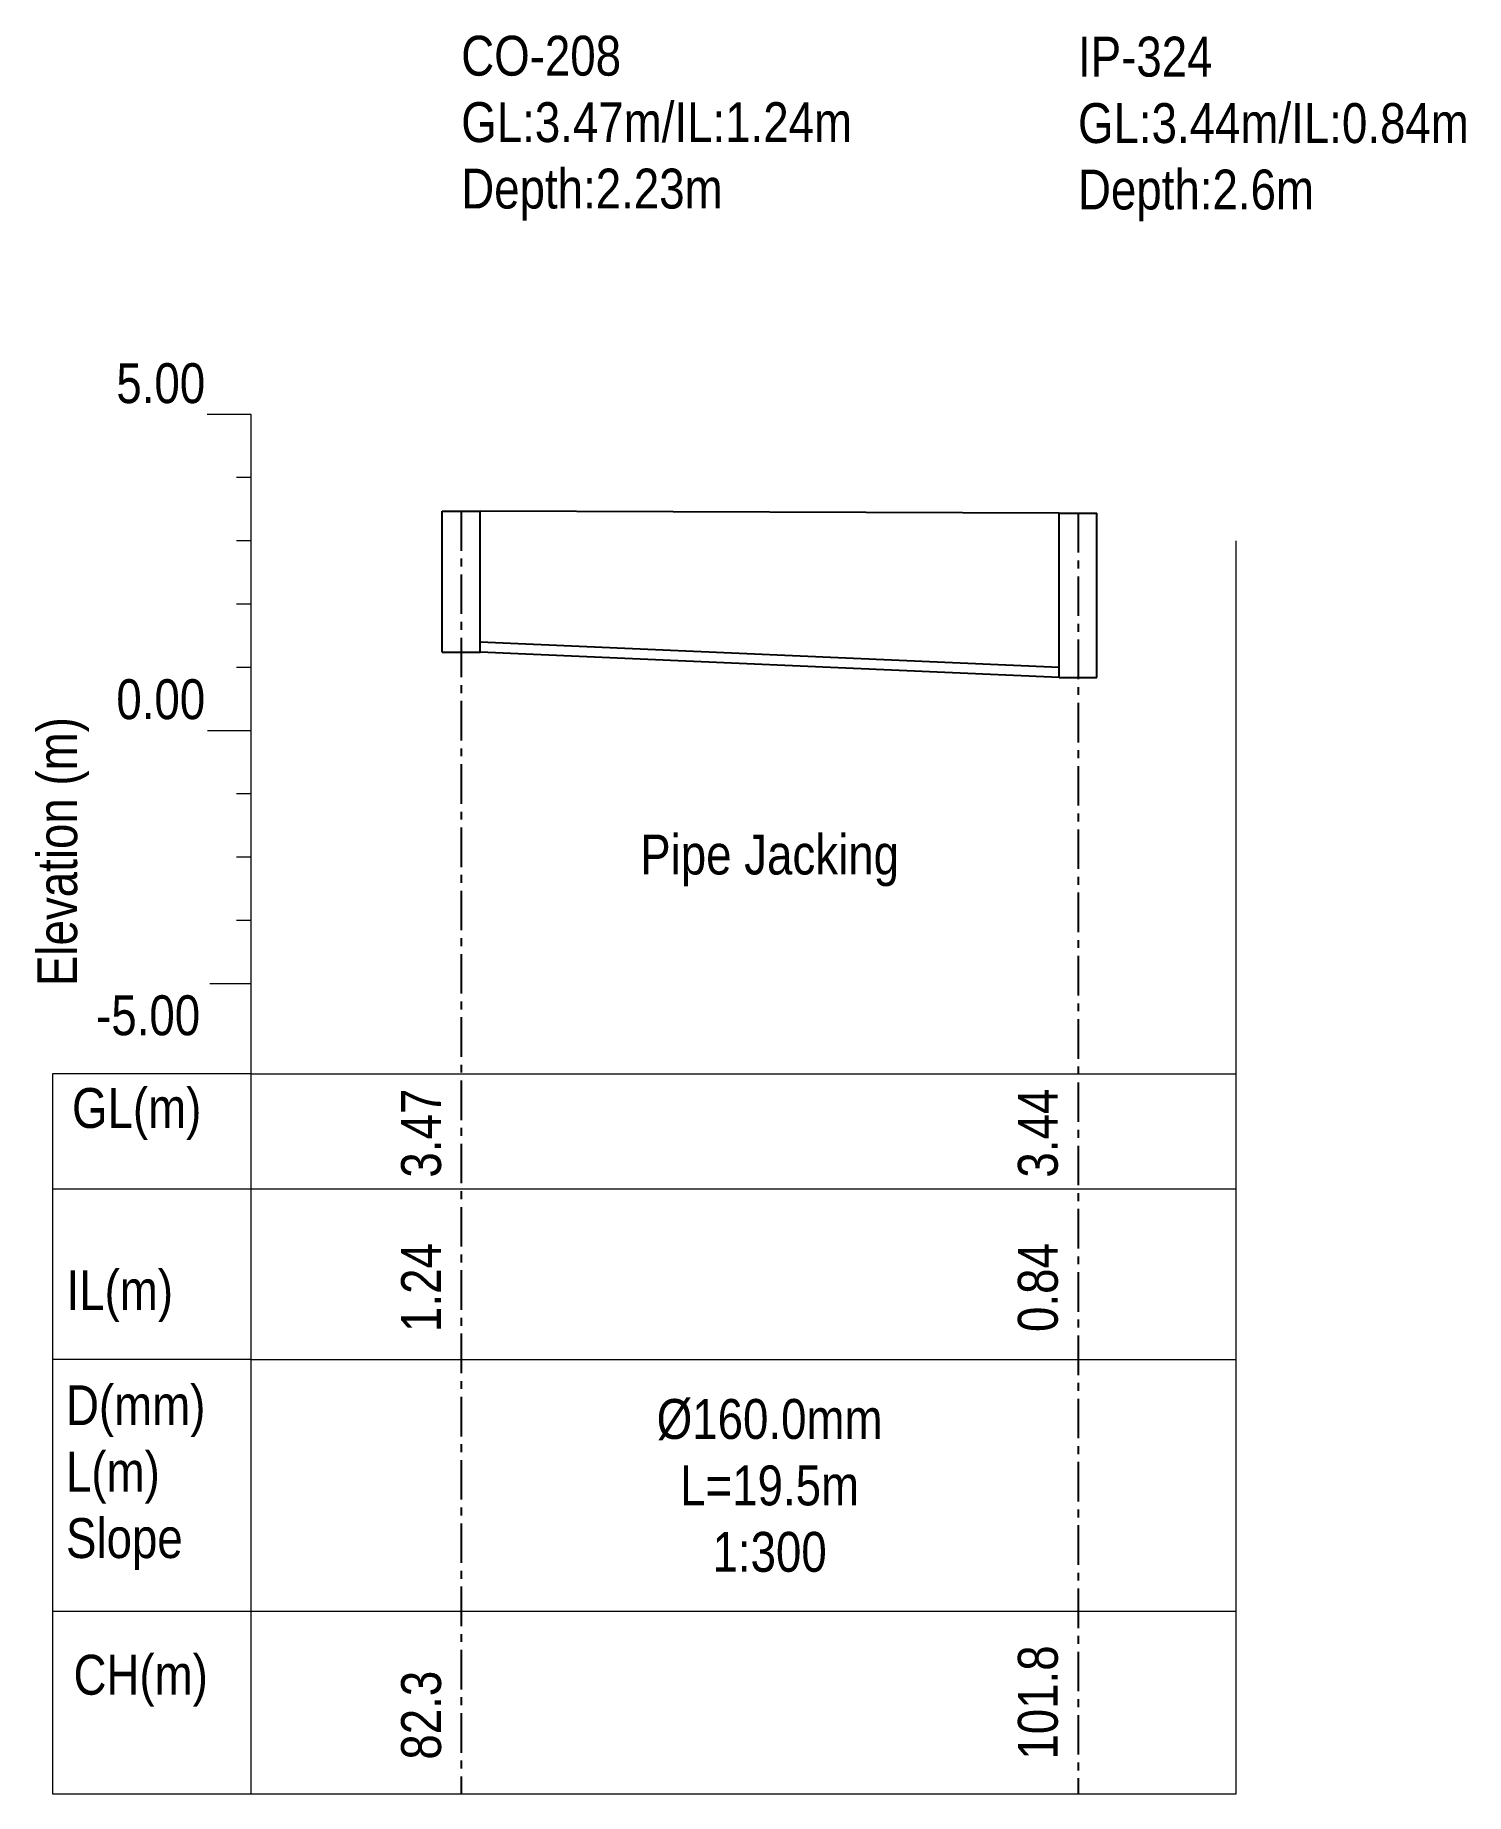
# Model space of a CAD drawing. Header units: metres. Extents: x -765 to 8035, y -99 to 211.
# Drawn here: x 2986.5 to 3031.8, y -33.6 to 22 of the extents above; entities that cross this region are included whole.
import ezdxf

# ---------------------------------------------------------------- set-up
doc = ezdxf.new("R2010")
doc.units = ezdxf.units.M
doc.header["$MEASUREMENT"] = 0
doc.linetypes.add('CENTER', pattern=[2, 1.25, -0.25, 0.25, -0.25])
doc.layers.add('PDF_PDF2_Geometry', color=253, linetype='Continuous', lineweight=9, true_color=0xababab)
doc.layers.add('PDF_Text', color=7, linetype='Continuous')
doc.layers.add('SM_PP_GRIDTEXT', color=7, linetype='Continuous', lineweight=5)
doc.styles.add('ALL', font='swissc.ttf')

msp = doc.modelspace()

# ---------------------------------------------------------------- texts
at = {"layer": 'ANNOTATION', "color": 7, "char_height": 1.26, "style": 'ALL'}
for s, insert, attachment_point in [('CO-208\\PGL:3.47m/IL:1.24m\\PDepth:2.23m', (3000, 21.97), 1), ('IP-324\\PGL:3.44m/IL:0.84m\\PDepth:2.6m', (3019.5, 21.94), 1), ('Pipe Jacking', (3009.75, -3.285), 2), ('Ø160.0mm\\PL=19.5m\\P1:300', (3009.75, -21.13), 2)]:
    msp.add_mtext(s, dxfattribs=dict(at, insert=insert, attachment_point=attachment_point))
at = {"layer": 'PDF_text', "color": 7, "style": 'ALL'}
for s, p in [('3.47', (2999.36, -14.13)), ('3.44', (3018.86, -14.13)), ('1.24', (2999.36, -19.01)), ('0.84', (3018.86, -19.01)), ('101.8', (3018.86, -32.53)), ('82.3', (2999.36, -32.53))]:
    msp.add_text(s, height=1.26, rotation=90, dxfattribs=at).set_placement(p)

# ---------------------------------------------------------------- blocks, each defined once
blk = doc.blocks.new('template')
at = {"layer": 'PDF_PDF2_Geometry'}
blk.add_line((0, 24.611), (0, 43.611), dxfattribs=at)
at = {"layer": 'SM_PP_GRIDTEXT'}
for p, q in [((0, 43.611), (-1.388, 43.611)), ((0, 0), (0, 43.611)), ((0, 41.611), (-0.456, 41.611)), ((0, 39.611), (-0.456, 39.611)), ((0, 37.611), (-0.456, 37.611)), ((0, 35.611), (-0.456, 35.611)), ((0, 33.611), (-1.373, 33.611)), ((0, 31.611), (-0.456, 31.611)), ((0, 29.611), (-0.456, 29.611)), ((0, 27.611), (-0.456, 27.611)), ((0, 25.611), (-1.298, 25.611)), ((-6.276, 22.765), (-6.276, 0)), ((0, 22.765), (-6.276, 22.765)), ((-6.276, 19.123), (0, 19.123)), ((0, 13.733), (-6.276, 13.733)), ((-6.276, 0), (0, 0))]:
    blk.add_line(p, q, dxfattribs=at)
blk.add_lwpolyline([(-6.276, 5.778), (0, 5.778)], dxfattribs=at)
at = {"layer": 'PDF_Text', "char_height": 1.26, "attachment_point": 7, "style": 'ALL'}
for s, insert in [('5.00', (-4.258, 43.95)), ('0.00', (-4.258, 33.958)), ('-5.00', (-4.898, 23.966)), ('GL(m)', (-5.66, 20.673)), ('IL(m)', (-5.833, 14.914)), ('CH(m)', (-5.611, 2.756))]:
    blk.add_mtext(s, dxfattribs=dict(at, insert=insert))
at = {"layer": 'PDF_Text', "insert": (-5.119, 25.538), "char_height": 1.25996, "attachment_point": 7, "rotation": 90, "style": 'ALL'}
blk.add_mtext('Elevation (m)', dxfattribs=at)
at = {"layer": 'PDF_Text', "insert": (-5.85, 7.075), "char_height": 1.26, "width": 12.5671, "attachment_point": 7, "style": 'ALL'}
blk.add_mtext('D(mm)\\P\\pxt2;L(m)\\P\\ptz;Slope', dxfattribs=at)

# ---------------------------------------------------------------- linework, layer by layer
for p, q in [((3018.9, 2), (3000.6, 2.8)), ((3018.9, 1.68), (3000.6, 2.48))]:
    msp.add_line(p, q)
at = {"layer": 'GROUND_ELEVATION', "color": 3}
msp.add_line((3018.9, 6.88), (3000.6, 6.94), dxfattribs=at)
at = {"layer": 'lines', "color": 8, "linetype": 'CENTER'}
for p, q in [((3000, 6.94), (3000, -33.61)), ((3019.5, 6.88), (3019.5, -33.61))]:
    msp.add_line(p, q, dxfattribs=at)
at = {"layer": 'Profile Manhole'}
for p, q in [((2999.4, 2.48), (2999.4, 6.94)), ((2999.4, 6.94), (3000.6, 6.94)), ((3000.6, 2.48), (3000.6, 6.94)), ((3018.9, 1.68), (3018.9, 6.88)), ((3018.9, 6.88), (3020.1, 6.88)), ((3020.1, 1.68), (3020.1, 6.88)), ((2999.4, 2.48), (3000.6, 2.48)), ((3018.9, 1.68), (3020.1, 1.68))]:
    msp.add_line(p, q, dxfattribs=at)
at = {"layer": 'SM_PP_GRIDTEXT'}
for p, q in [((3024.5, -33.6108), (3024.5, 6)), ((2993.3543, -10.8458), (3024.5, -10.8458)), ((2993.3543, -14.4882), (3024.5, -14.4882)), ((2993.3543, -19.878), (3024.5, -19.878)), ((2993.3543, -27.8324), (3024.5, -27.8324)), ((2993.3543, -33.6108), (3024.5, -33.6108))]:
    msp.add_line(p, q, dxfattribs=at)

# ---------------------------------------------------------------- block references
msp.add_blockref('template', (2993.3543, -33.6108))

msp.set_redraw_order([(e.dxf.handle, doc.entitydb.next_handle()) for e in msp.query("TEXT MTEXT ATTDEF DIMENSION ARC_DIMENSION")])  # texts and dimensions are drawn at this point

doc.saveas('drawing.dxf')
